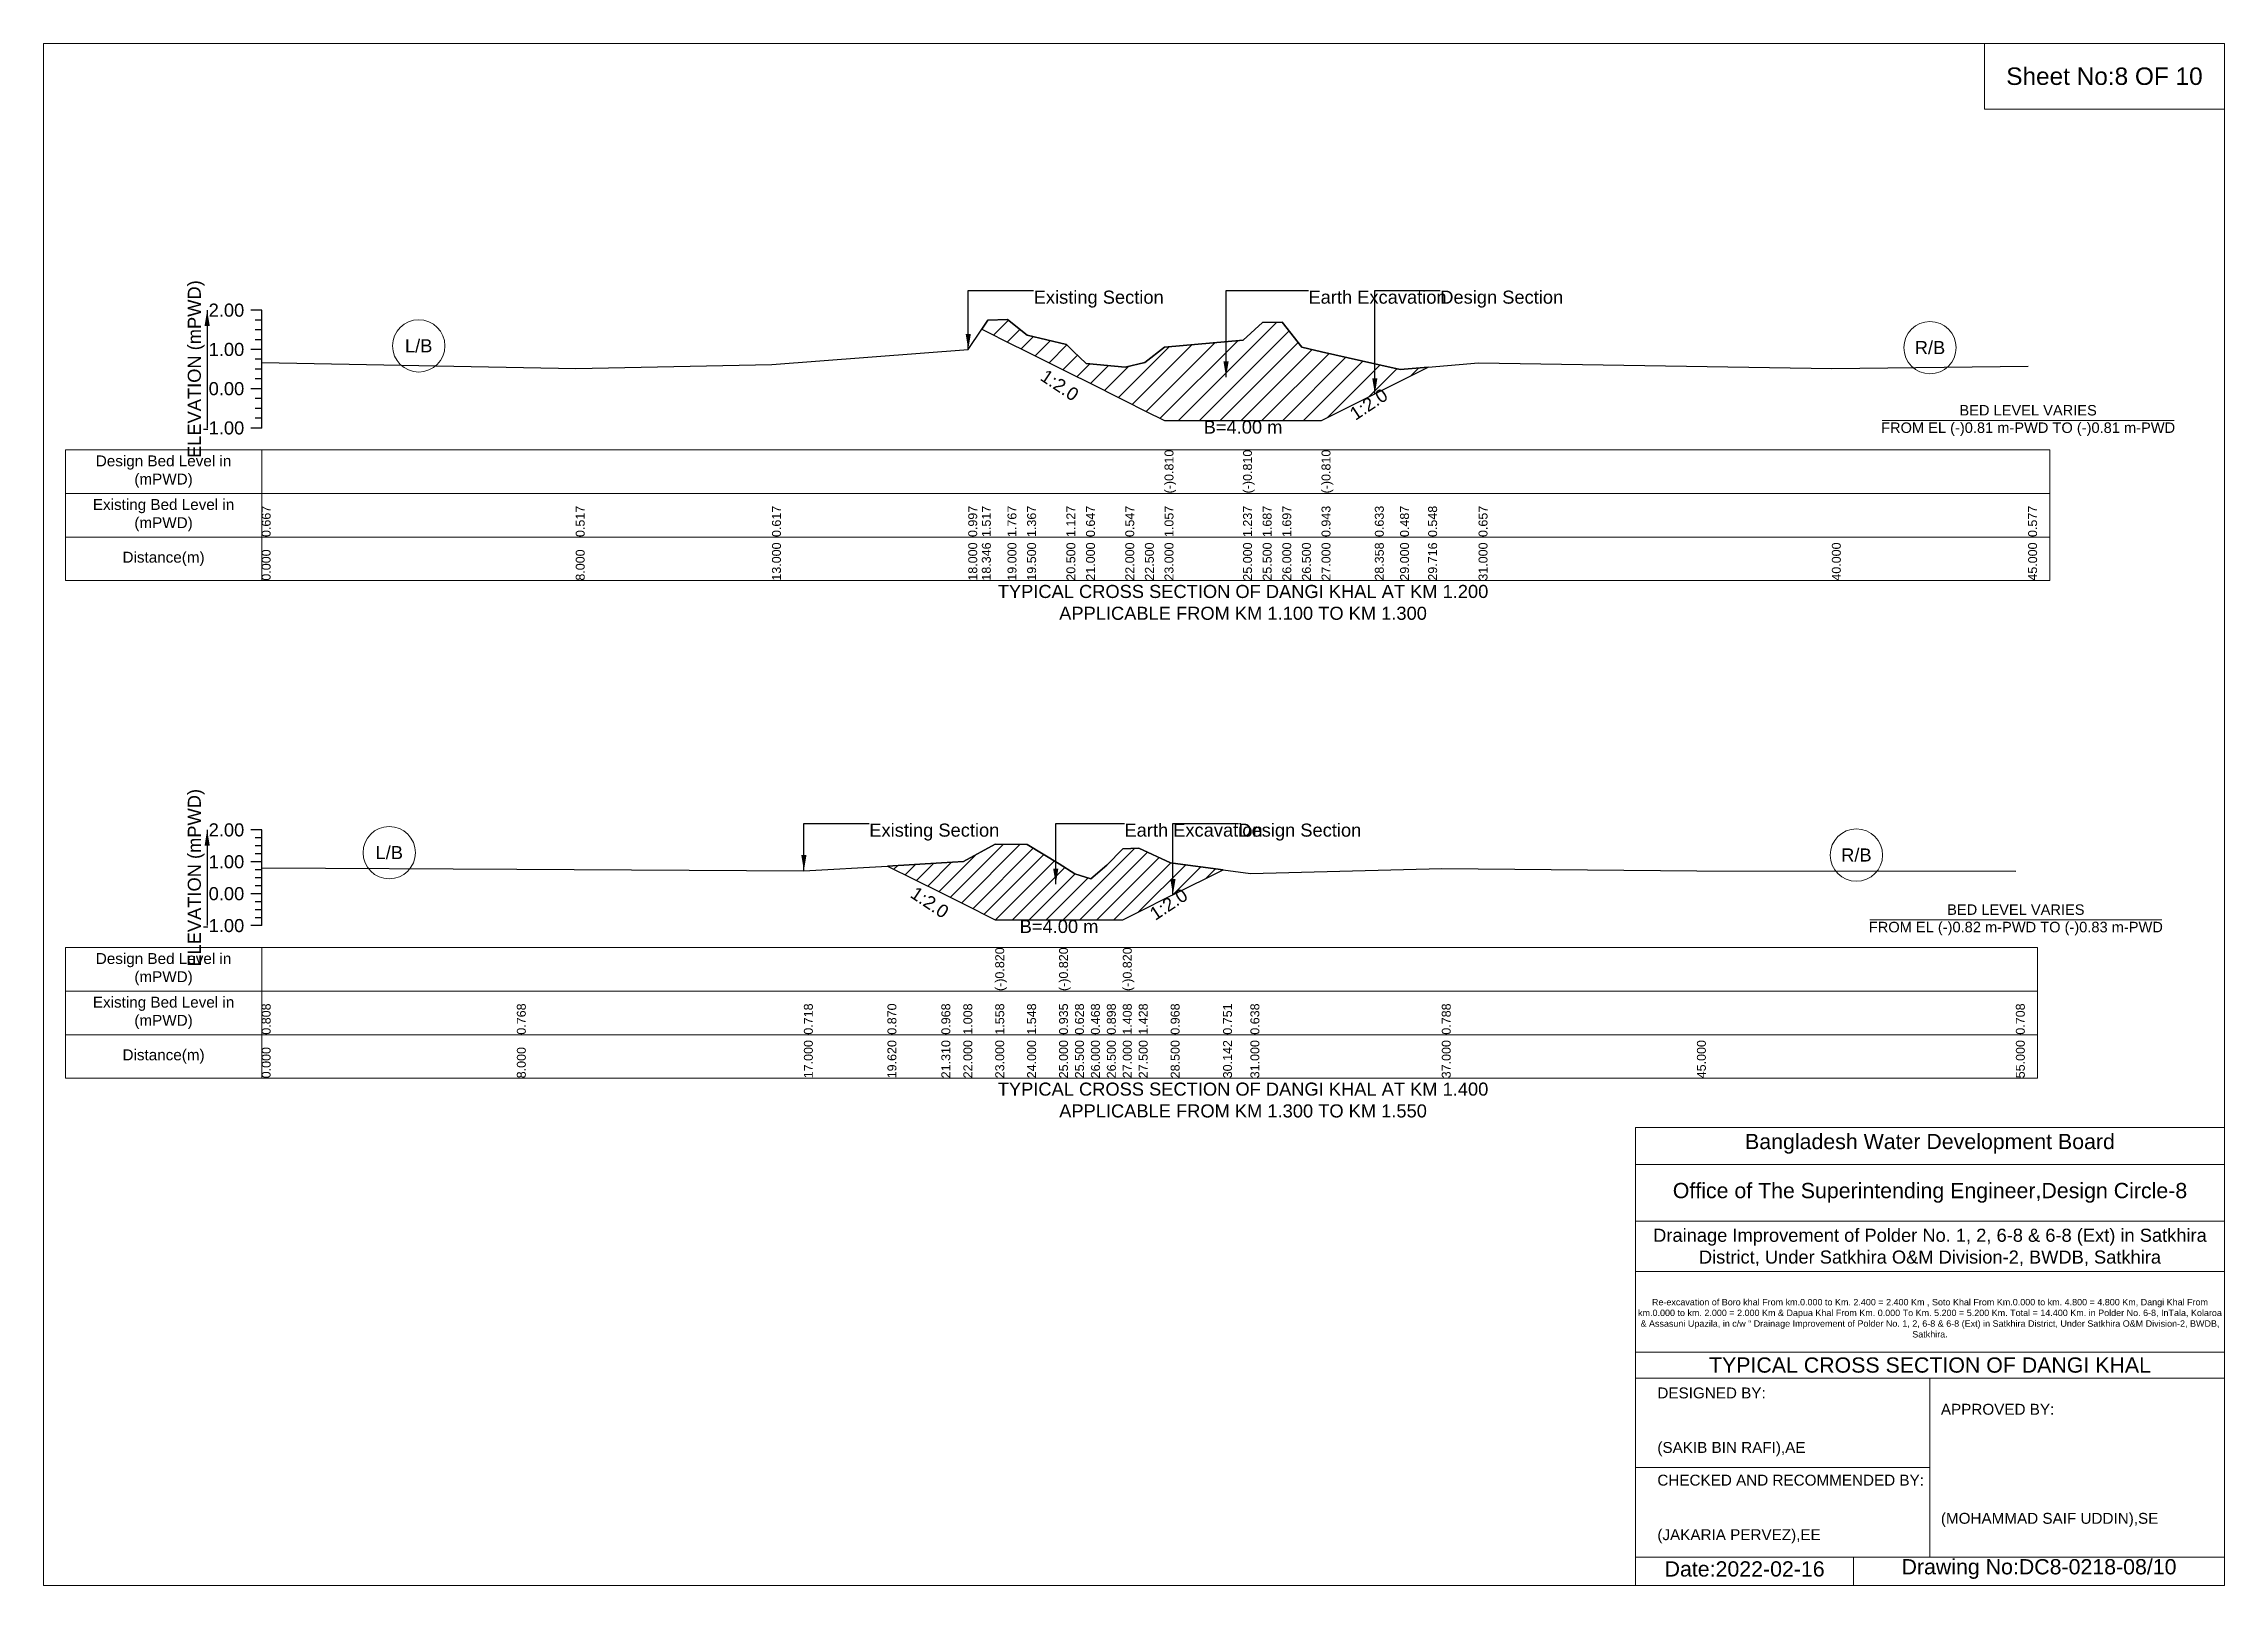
# Model space of a CAD drawing. Header units: inches. Extents: x 91000 to 408000, y -5656 to 0.
# Drawn here: x 300000 to 308000, y -5656 to 0 of the extents above; entities that cross this region are included whole.
import ezdxf

# ---------------------------------------------------------------- set-up
doc = ezdxf.new("R2010")
doc.units = ezdxf.units.IN
doc.header["$LTSCALE"] = 7
doc.header["$MEASUREMENT"] = 0
for name, color, linetype, lineweight in [('Cross section Data Border', 7, 'Continuous', 9), ('Cross Section Labels', 7, 'Continuous', 9), ('Existing_Bed_Level for Xsection', 7, 'Continuous', 25)]:
    doc.layers.add(name, color=color, linetype=linetype, lineweight=lineweight)
doc.styles.get("Standard").update_dxf_attribs({"font": 'arial.ttf'})
doc.dimstyles.get("Standard").update_dxf_attribs({"dimtxt": 45, "dimasz": 58, "dimexe": 0.18, "dimexo": 0.0625, "dimgap": 0.09, "dimtad": 0, "dimtih": 1, "dimtoh": 1, "dimdec": 4, "dimzin": 0, "dimdsep": 46, "dimtxsty": 'Standard', "dimcen": 0.09, "dimadec": 0, "dimazin": 0, "dimtfac": 1, "dimtdec": 4, "dimtofl": 0, "dimtmove": 0, "dimatfit": 3, "dimfxl": 1, "dimtolj": 1, "dimtzin": 0, "dimarcsym": 0})

msp = doc.modelspace()

# ---------------------------------------------------------------- texts
at = {"layer": 'Cross section Data Border', "char_height": 40, "width": 640, "attachment_point": 5}
for s, insert in [('Design Bed Level in (mPWD)', (300440, -1570.128)), ('Existing Bed Level in (mPWD)', (300440, -1730.128)), ('Distance(m)', (300440, -1890.128)), ('Design Bed Level in (mPWD)', (300440, -3395.756)), ('Existing Bed Level in (mPWD)', (300440, -3555.756)), ('Distance(m)', (300440, -3715.756))]:
    msp.add_mtext(s, dxfattribs=dict(at, insert=insert))
at = {"layer": 'Cross Section Labels'}
for s, insert, char_height, attachment_point in [('Sheet No:8 OF 10', (307560, -120), 64, 5), ('Existing Section', (303632, -906.128), 48, 1), ('Earth Excavation', (304640, -906.128), 48, 1), ('Design Section', (305123.52771, -906.128), 48, 1), ('L/B', (301376, -1108.88), 48, 5), ('R/B', (306920, -1115.36), 48, 5), ('BED LEVEL VARIES ^JFROM EL (-)0.81 m-PWD TO (-)0.81 m-PWD', (307280, -1382.768), 38.4, 5), ('B=4.00 m', (304400, -1382.768), 48, 2), ('TYPICAL CROSS SECTION OF DANGI KHAL AT KM 1.200^JAPPLICABLE FROM KM 1.100 TO KM 1.300', (304400, -2050.128), 48, 5), ('Existing Section', (303029, -2861.356), 48, 1), ('Earth Excavation', (303965, -2861.356), 48, 1), ('Design Section', (304382.8307, -2861.356), 48, 1), ('L/B', (301268, -2968.06), 48, 5), ('R/B', (306650, -2976.835), 48, 5), ('BED LEVEL VARIES ^JFROM EL (-)0.82 m-PWD TO (-)0.83 m-PWD', (307235, -3214.696), 38.4, 5), ('B=4.00 m', (303725, -3214.696), 48, 2), ('TYPICAL CROSS SECTION OF DANGI KHAL AT KM 1.400^JAPPLICABLE FROM KM 1.300 TO KM 1.550', (304400, -3875.756), 48, 5), ('Bangladesh Water Development Board', (306920, -4036), 56, 5), ('Office of The Superintending Engineer,Design Circle-8', (306920, -4216), 56, 5)]:
    msp.add_mtext(s, dxfattribs=dict(at, insert=insert, char_height=char_height, attachment_point=attachment_point))
at = {"layer": 'Cross Section Labels', "char_height": 48, "attachment_point": 2}
for insert, rotation in [((303740.948, -1233.242), 326.309932474), ((304847.52771, -1303.00414), 33.690067526), ((303264.02419, -3130.4581), 326.309932474), ((304113.5807, -3137.40565), 33.690067526)]:
    msp.add_mtext('1:2.0', dxfattribs=dict(at, insert=insert, rotation=rotation))
at = {"layer": 'Cross Section Labels'}
for s, insert, char_height, width, attachment_point in [('Drainage Improvement of Polder No. 1, 2, 6-8 & 6-8 (Ext) in Satkhira District, Under Satkhira O&M Division-2, BWDB, Satkhira', (306920, -4416), 48, 2240, 5), ('Re-excavation of Boro khal From km.0.000 to Km. 2.400 = 2.400 Km , Soto Khal From Km.0.000 to km. 4.800 = 4.800 Km, Dangi Khal From km.0.000 to km. 2.000 = 2.000 Km & Dapua Khal From Km. 0.000 To Km. 5.200 = 5.200 Km. Total = 14.400 Km. in Polder No. 6-8, InTala, Kolaroa & Assasuni Upazila, in c/w “ Drainage Improvement of Polder No. 1, 2, 6-8 & 6-8 (Ext) in Satkhira District, Under Satkhira O&M Division-2, BWDB, Satkhira.', (306920, -4676), 23.56497918, 2160, 5), ('TYPICAL CROSS SECTION OF DANGI KHAL', (306920, -4848), 56, 2240, 5), ('DESIGNED BY:^J^J^J(SAKIB BIN RAFI),AE', (305920, -5056), 40, 1120, 4), ('APPROVED BY:^J^J^J^J^J^J(MOHAMMAD SAIF UDDIN),SE', (306960, -5216), 40, 1120, 4), ('CHECKED AND RECOMMENDED BY:^J^J^J(JAKARIA PERVEZ),EE', (305920, -5376), 40, 1120, 4), ('Date:2022-02-16', (306240, -5596), 56, 1120, 5), ('Drawing No:DC8-0218-08/10', (307320, -5596), 56, 1760, 5)]:
    msp.add_mtext(s, dxfattribs=dict(at, insert=insert, char_height=char_height, width=width, attachment_point=attachment_point))
at = {"layer": 'Existing_Bed_Level for Xsection', "rotation": 90}
for s, insert, char_height, attachment_point in [('ELEVATION (mPWD)', (300560, -1194.128), 48, 5), ('(-)0.810', (304112, -1650.128), 32.8, 1), ('(-)0.810', (304400, -1650.128), 32.8, 1), ('(-)0.810', (304688, -1650.128), 32.8, 1), ('0.667', (300800, -1810.128), 32.8, 1), ('0.517', (301952, -1810.128), 32.8, 1), ('0.617', (302672, -1810.128), 32.8, 1), ('0.997', (303392, -1810.128), 32.8, 1), ('1.517', (303441.896, -1810.128), 32.8, 1), ('1.767', (303536, -1810.128), 32.8, 1), ('1.367', (303608, -1810.128), 32.8, 1), ('1.127', (303752, -1810.128), 32.8, 1), ('0.647', (303824, -1810.128), 32.8, 1), ('0.547', (303968, -1810.128), 32.8, 1), ('1.057', (304112, -1810.128), 32.8, 1), ('1.237', (304400, -1810.128), 32.8, 1), ('1.687', (304472, -1810.128), 32.8, 1), ('1.697', (304544, -1810.128), 32.8, 1), ('0.943', (304688, -1810.128), 32.8, 1), ('0.633', (304883.52771, -1810.128), 32.8, 1), ('0.487', (304976, -1810.128), 32.8, 1), ('0.548', (305079.05542, -1810.128), 32.8, 1), ('0.657', (305264, -1810.128), 32.8, 1), ('0.577', (307280, -1810.128), 32.8, 1), ('13.000', (302672, -1970.128), 32.8, 1), ('18.000', (303392, -1970.128), 32.8, 1), ('18.346', (303441.896, -1970.128), 32.8, 1), ('19.000', (303536, -1970.128), 32.8, 1), ('19.500', (303608, -1970.128), 32.8, 1), ('20.500', (303752, -1970.128), 32.8, 1), ('21.000', (303824, -1970.128), 32.8, 1), ('22.000', (303968, -1970.128), 32.8, 1), ('22.500', (304040, -1970.128), 32.8, 1), ('23.000', (304112, -1970.128), 32.8, 1), ('25.000', (304400, -1970.128), 32.8, 1), ('25.500', (304472, -1970.128), 32.8, 1), ('26.000', (304544, -1970.128), 32.8, 1), ('26.500', (304616, -1970.128), 32.8, 1), ('27.000', (304688, -1970.128), 32.8, 1), ('28.358', (304883.52771, -1970.128), 32.8, 1), ('29.000', (304976, -1970.128), 32.8, 1), ('29.716', (305079.05542, -1970.128), 32.8, 1), ('31.000', (305264, -1970.128), 32.8, 1), ('40.000', (306560, -1970.128), 32.8, 1), ('45.000', (307280, -1970.128), 32.8, 1), ('0.000', (300800, -1970.128), 32.8, 1), ('8.000', (301952, -1970.128), 32.8, 1), ('ELEVATION (mPWD)', (300560, -3060.256), 48, 5), ('(-)0.820', (303491, -3475.756), 32.8, 1), ('(-)0.820', (303725, -3475.756), 32.8, 1), ('(-)0.820', (303959, -3475.756), 32.8, 1), ('0.808', (300800, -3635.756), 32.8, 1), ('0.768', (301736, -3635.756), 32.8, 1), ('0.718', (302789, -3635.756), 32.8, 1), ('0.870', (303095.54839, -3635.756), 32.8, 1), ('0.968', (303293.27419, -3635.756), 32.8, 1), ('1.008', (303374, -3635.756), 32.8, 1), ('1.558', (303491, -3635.756), 32.8, 1), ('1.548', (303608, -3635.756), 32.8, 1), ('0.935', (303725, -3635.756), 32.8, 1), ('0.628', (303783.5, -3635.756), 32.8, 1), ('0.468', (303842, -3635.756), 32.8, 1), ('0.898', (303900.5, -3635.756), 32.8, 1), ('1.408', (303959, -3635.756), 32.8, 1), ('1.428', (304017.5, -3635.756), 32.8, 1), ('0.968', (304134.5, -3635.756), 32.8, 1), ('0.751', (304326.66139, -3635.756), 32.8, 1), ('0.638', (304427, -3635.756), 32.8, 1), ('0.788', (305129, -3635.756), 32.8, 1), ('0.708', (307235, -3635.756), 32.8, 1), ('17.000', (302789, -3795.756), 32.8, 1), ('19.620', (303095.54839, -3795.756), 32.8, 1), ('21.310', (303293.27419, -3795.756), 32.8, 1), ('22.000', (303374, -3795.756), 32.8, 1), ('23.000', (303491, -3795.756), 32.8, 1), ('24.000', (303608, -3795.756), 32.8, 1), ('25.000', (303725, -3795.756), 32.8, 1), ('25.500', (303783.5, -3795.756), 32.8, 1), ('26.000', (303842, -3795.756), 32.8, 1), ('26.500', (303900.5, -3795.756), 32.8, 1), ('27.000', (303959, -3795.756), 32.8, 1), ('27.500', (304017.5, -3795.756), 32.8, 1), ('28.500', (304134.5, -3795.756), 32.8, 1), ('30.142', (304326.66139, -3795.756), 32.8, 1), ('31.000', (304427, -3795.756), 32.8, 1), ('37.000', (305129, -3795.756), 32.8, 1), ('45.000', (306065, -3795.756), 32.8, 1), ('55.000', (307235, -3795.756), 32.8, 1), ('0.000', (300800, -3795.756), 32.8, 1), ('8.000', (301736, -3795.756), 32.8, 1)]:
    msp.add_mtext(s, dxfattribs=dict(at, insert=insert, char_height=char_height, attachment_point=attachment_point))
at = {"layer": 'Existing_Bed_Level for Xsection', "char_height": 48, "attachment_point": 6}
for s, insert in [('2.00', (300736, -978.128)), ('1.00', (300736, -1122.128)), ('0.00', (300736, -1266.128)), ('-1.00', (300736, -1410.128)), ('2.00', (300736, -2884.756)), ('1.00', (300736, -3001.756)), ('0.00', (300736, -3118.756)), ('-1.00', (300736, -3235.756))]:
    msp.add_mtext(s, dxfattribs=dict(at, insert=insert))

# ---------------------------------------------------------------- hatches: boundary and pattern name
at = {"layer": 'Existing_Bed_Level for Xsection'}
h = msp.add_hatch(dxfattribs=at)
h.set_pattern_fill('ANSI31', color=256, scale=432, style=0)
h.paths.add_polyline_path([(303441.896, -1047.716), (303464, -1058.768), (303536, -1094.768), (303608, -1130.768), (303752, -1202.768), (303776.948, -1215.242), (303824, -1238.768), (303968, -1310.768), (304040, -1346.768), (304112, -1382.768), (304400, -1382.768), (304472, -1382.768), (304544, -1382.768), (304616, -1382.768), (304688, -1382.768), (304883.52771, -1285.00414), (304976, -1238.768), (305079.05542, -1187.24029), (304976, -1196), (304883.52771, -1174.91632), (304688, -1130.336), (304616, -1113.92), (304544, -1021.76), (304472, -1023.2), (304400, -1088), (304112, -1113.92), (304040, -1170.08), (303968, -1187.36), (303824, -1172.96), (303776.948, -1127.79008), (303752, -1103.84), (303608, -1069.28), (303536, -1011.68), (303464, -1014.56)])
h = msp.add_hatch(dxfattribs=at)
h.set_pattern_fill('ANSI31', color=256, scale=351, style=0)
h.paths.add_polyline_path([(303095.54839, -3016.97019), (303293.27419, -3115.8331), (303374, -3156.196), (303491, -3214.696), (303608, -3214.696), (303725, -3214.696), (303783.5, -3214.696), (303842, -3214.696), (303900.5, -3214.696), (303959, -3214.696), (304017.5, -3185.446), (304134.5, -3126.946), (304142.8307, -3122.78065), (304326.66139, -3030.8653), (304142.8307, -3006.59965), (304134.5, -3005.5), (304017.5, -2951.68), (303959, -2954.02), (303900.5, -3013.69), (303842, -3064), (303783.5, -3045.28), (303725, -3009.4), (303608, -2937.64), (303491, -2936.47), (303374, -3000.82), (303293.27419, -3005.5021)])

# ---------------------------------------------------------------- linework, layer by layer
at = {"layer": 'Cross section Data Border'}
for points in [[(300080, -1490.128), (307360, -1490.128), (307360, -1970.128), (300080, -1970.128)], [(300080, -3315.756), (307315, -3315.756), (307315, -3795.756), (300080, -3795.756)]]:
    msp.add_lwpolyline(points, close=True, dxfattribs=at)
for points in [[(300800, -1490.128), (300800, -1970.128)], [(300080, -1650.128), (307360, -1650.128)], [(300080, -1810.128), (307360, -1810.128)], [(300800, -3315.756), (300800, -3795.756)], [(300080, -3475.756), (307315, -3475.756)], [(300080, -3635.756), (307315, -3635.756)]]:
    msp.add_lwpolyline(points, dxfattribs=at)
at = {"layer": 'Cross Section Labels'}
for points in [[(300000, 0), (308000, 0), (308000, -5656), (300000, -5656)], [(307120, 0), (308000, 0), (308000, -240), (307120, -240)]]:
    msp.add_lwpolyline(points, close=True, dxfattribs=at)
for points in [[(306744.19427, -1382.768), (307815.80573, -1382.768)], [(306699.19427, -3214.696), (307770.80573, -3214.696)], [(305840, -5656), (305840, -3976), (308000, -3976)], [(305840, -4112), (308000, -4112)], [(305840, -4320), (308000, -4320)], [(305840, -4504), (308000, -4504)], [(305840, -4800), (308000, -4800)], [(305840, -4896), (308000, -4896)], [(306920, -4896), (306920, -5552)], [(305840, -5224), (306920, -5224)], [(305840, -5552), (308000, -5552)], [(306640, -5552), (306640, -5656)]]:
    msp.add_lwpolyline(points, dxfattribs=at)
for centre in [(301376, -1108.88), (306920, -1115.36), (301268, -2968.06), (306650, -2976.835)]:
    msp.add_circle(centre, 96, dxfattribs=at)
at = {"layer": 'Existing_Bed_Level for Xsection'}
for points in [[(300800, -978.128), (300760, -978.128)], [(300800, -1014.128), (300776, -1014.128)], [(300800, -1410.128), (300800, -1266.128), (300800, -1122.128), (300800, -978.128)], [(300800, -1170.08), (301952, -1191.68), (302672, -1177.28), (303392, -1122.56), (303441.896, -1047.716), (303464, -1014.56), (303536, -1011.68), (303608, -1069.28), (303752, -1103.84), (303776.948, -1127.79008), (303824, -1172.96), (303968, -1187.36), (304040, -1170.08), (304112, -1113.92), (304112, -1113.92), (304400, -1088), (304400, -1088), (304472, -1023.2), (304544, -1021.76), (304616, -1113.92), (304688, -1130.336), (304688, -1130.336), (304883.52771, -1174.91632), (304976, -1196), (305079.05542, -1187.24029), (305264, -1171.52), (306560, -1191.68), (307280, -1183.04)], [(300800, -1050.128), (300776, -1050.128)], [(300800, -1086.128), (300776, -1086.128)], [(300800, -1122.128), (300760, -1122.128)], [(300800, -1158.128), (300776, -1158.128)], [(300800, -1194.128), (300776, -1194.128)], [(300800, -1266.128), (300760, -1266.128)], [(300800, -1230.128), (300776, -1230.128)], [(300800, -1302.128), (300776, -1302.128)], [(300800, -1338.128), (300776, -1338.128)], [(300800, -1410.128), (300760, -1410.128)], [(300800, -1374.128), (300776, -1374.128)], [(300800, -2884.756), (300760, -2884.756)], [(300800, -2914.006), (300776, -2914.006)], [(300800, -2943.256), (300776, -2943.256)], [(300800, -3235.756), (300800, -3118.756), (300800, -3001.756), (300800, -2884.756)], [(300800, -3024.22), (301736, -3028.9), (302789, -3034.75), (303095.54839, -3016.97019), (303293.27419, -3005.5021), (303374, -3000.82), (303491, -2936.47), (303491, -2936.47), (303608, -2937.64), (303725, -3009.4), (303725, -3009.4), (303783.5, -3045.28), (303842, -3064), (303900.5, -3013.69), (303959, -2954.02), (303959, -2954.02), (304017.5, -2951.68), (304134.5, -3005.5), (304142.8307, -3006.59965), (304326.66139, -3030.8653), (304427, -3044.11), (305129, -3026.56), (306065, -3034.75), (307235, -3035.92)], [(300800, -3001.756), (300760, -3001.756)], [(300800, -2972.506), (300776, -2972.506)], [(300800, -3031.006), (300776, -3031.006)], [(300800, -3118.756), (300760, -3118.756)], [(300800, -3060.256), (300776, -3060.256)], [(300800, -3089.506), (300776, -3089.506)], [(300800, -3148.006), (300776, -3148.006)], [(300800, -3177.256), (300776, -3177.256)], [(300800, -3235.756), (300760, -3235.756)], [(300800, -3206.506), (300776, -3206.506)]]:
    msp.add_lwpolyline(points, dxfattribs=at)
for points in [[(303441.896, -1047.716), (303464, -1058.768), (303536, -1094.768), (303608, -1130.768), (303752, -1202.768), (303776.948, -1215.242), (303824, -1238.768), (303968, -1310.768), (304040, -1346.768), (304112, -1382.768), (304112, -1382.768), (304400, -1382.768), (304400, -1382.768), (304472, -1382.768), (304544, -1382.768), (304616, -1382.768), (304688, -1382.768), (304688, -1382.768), (304883.52771, -1285.00414), (304976, -1238.768), (305079.05542, -1187.24029), (305079.05542, -1187.24029), (305079.05542, -1187.24029), (304976, -1196), (304883.52771, -1174.91632), (304688, -1130.336), (304688, -1130.336), (304616, -1113.92), (304544, -1021.76), (304472, -1023.2), (304400, -1088), (304400, -1088), (304112, -1113.92), (304112, -1113.92), (304040, -1170.08), (303968, -1187.36), (303824, -1172.96), (303776.948, -1127.79008), (303752, -1103.84), (303608, -1069.28), (303536, -1011.68), (303464, -1014.56)], [(303095.54839, -3016.97019), (303293.27419, -3115.8331), (303374, -3156.196), (303491, -3214.696), (303491, -3214.696), (303608, -3214.696), (303725, -3214.696), (303725, -3214.696), (303783.5, -3214.696), (303842, -3214.696), (303900.5, -3214.696), (303959, -3214.696), (303959, -3214.696), (304017.5, -3185.446), (304134.5, -3126.946), (304142.8307, -3122.78065), (304326.66139, -3030.8653), (304142.8307, -3006.59965), (304134.5, -3005.5), (304017.5, -2951.68), (303959, -2954.02), (303959, -2954.02), (303900.5, -3013.69), (303842, -3064), (303783.5, -3045.28), (303725, -3009.4), (303725, -3009.4), (303608, -2937.64), (303491, -2936.47), (303491, -2936.47), (303374, -3000.82), (303293.27419, -3005.5021)]]:
    msp.add_lwpolyline(points, close=True, dxfattribs=at)

msp.set_redraw_order([(e.dxf.handle, doc.entitydb.next_handle()) for e in msp.query("TEXT MTEXT ATTDEF DIMENSION ARC_DIMENSION")])  # texts and dimensions are drawn at this point

# ---------------------------------------------------------------- leaders
at = {"layer": 'Cross Section Labels', "annotation_type": 0, "has_hookline": 1, "hookline_direction": 0}
for points, text_width in [([(303392, -1122.56), (303392, -906.128), (303631.91, -906.128)], 467.16508), ([(304337.66461, -1223.38049), (304337.66461, -906.128), (304639.91, -906.128)], 496.99318), ([(304883.52771, -1285.00414), (304883.52771, -906.128), (305123.43771, -906.128)], 441.23329), ([(302789, -3034.75), (302789, -2861.356), (303028.91, -2861.356)], 467.16508), ([(303712.94016, -3083.83331), (303712.94016, -2861.356), (303964.91, -2861.356)], 496.99318), ([(304142.8307, -3122.78065), (304142.8307, -2861.356), (304382.7407, -2861.356)], 441.23329)]:
    msp.add_leader(points, dimstyle='Standard', override={"dimasz": 57.6}, dxfattribs=dict(at, text_width=text_width))
at = {"layer": 'Existing_Bed_Level for Xsection'}
for points in [[(300600, -978.128), (300600, -1410.128)], [(300600, -2884.756), (300600, -3235.756)]]:
    msp.add_leader(points, dimstyle='Standard', override={"dimasz": 57.6}, dxfattribs=at)

doc.saveas('drawing.dxf')
